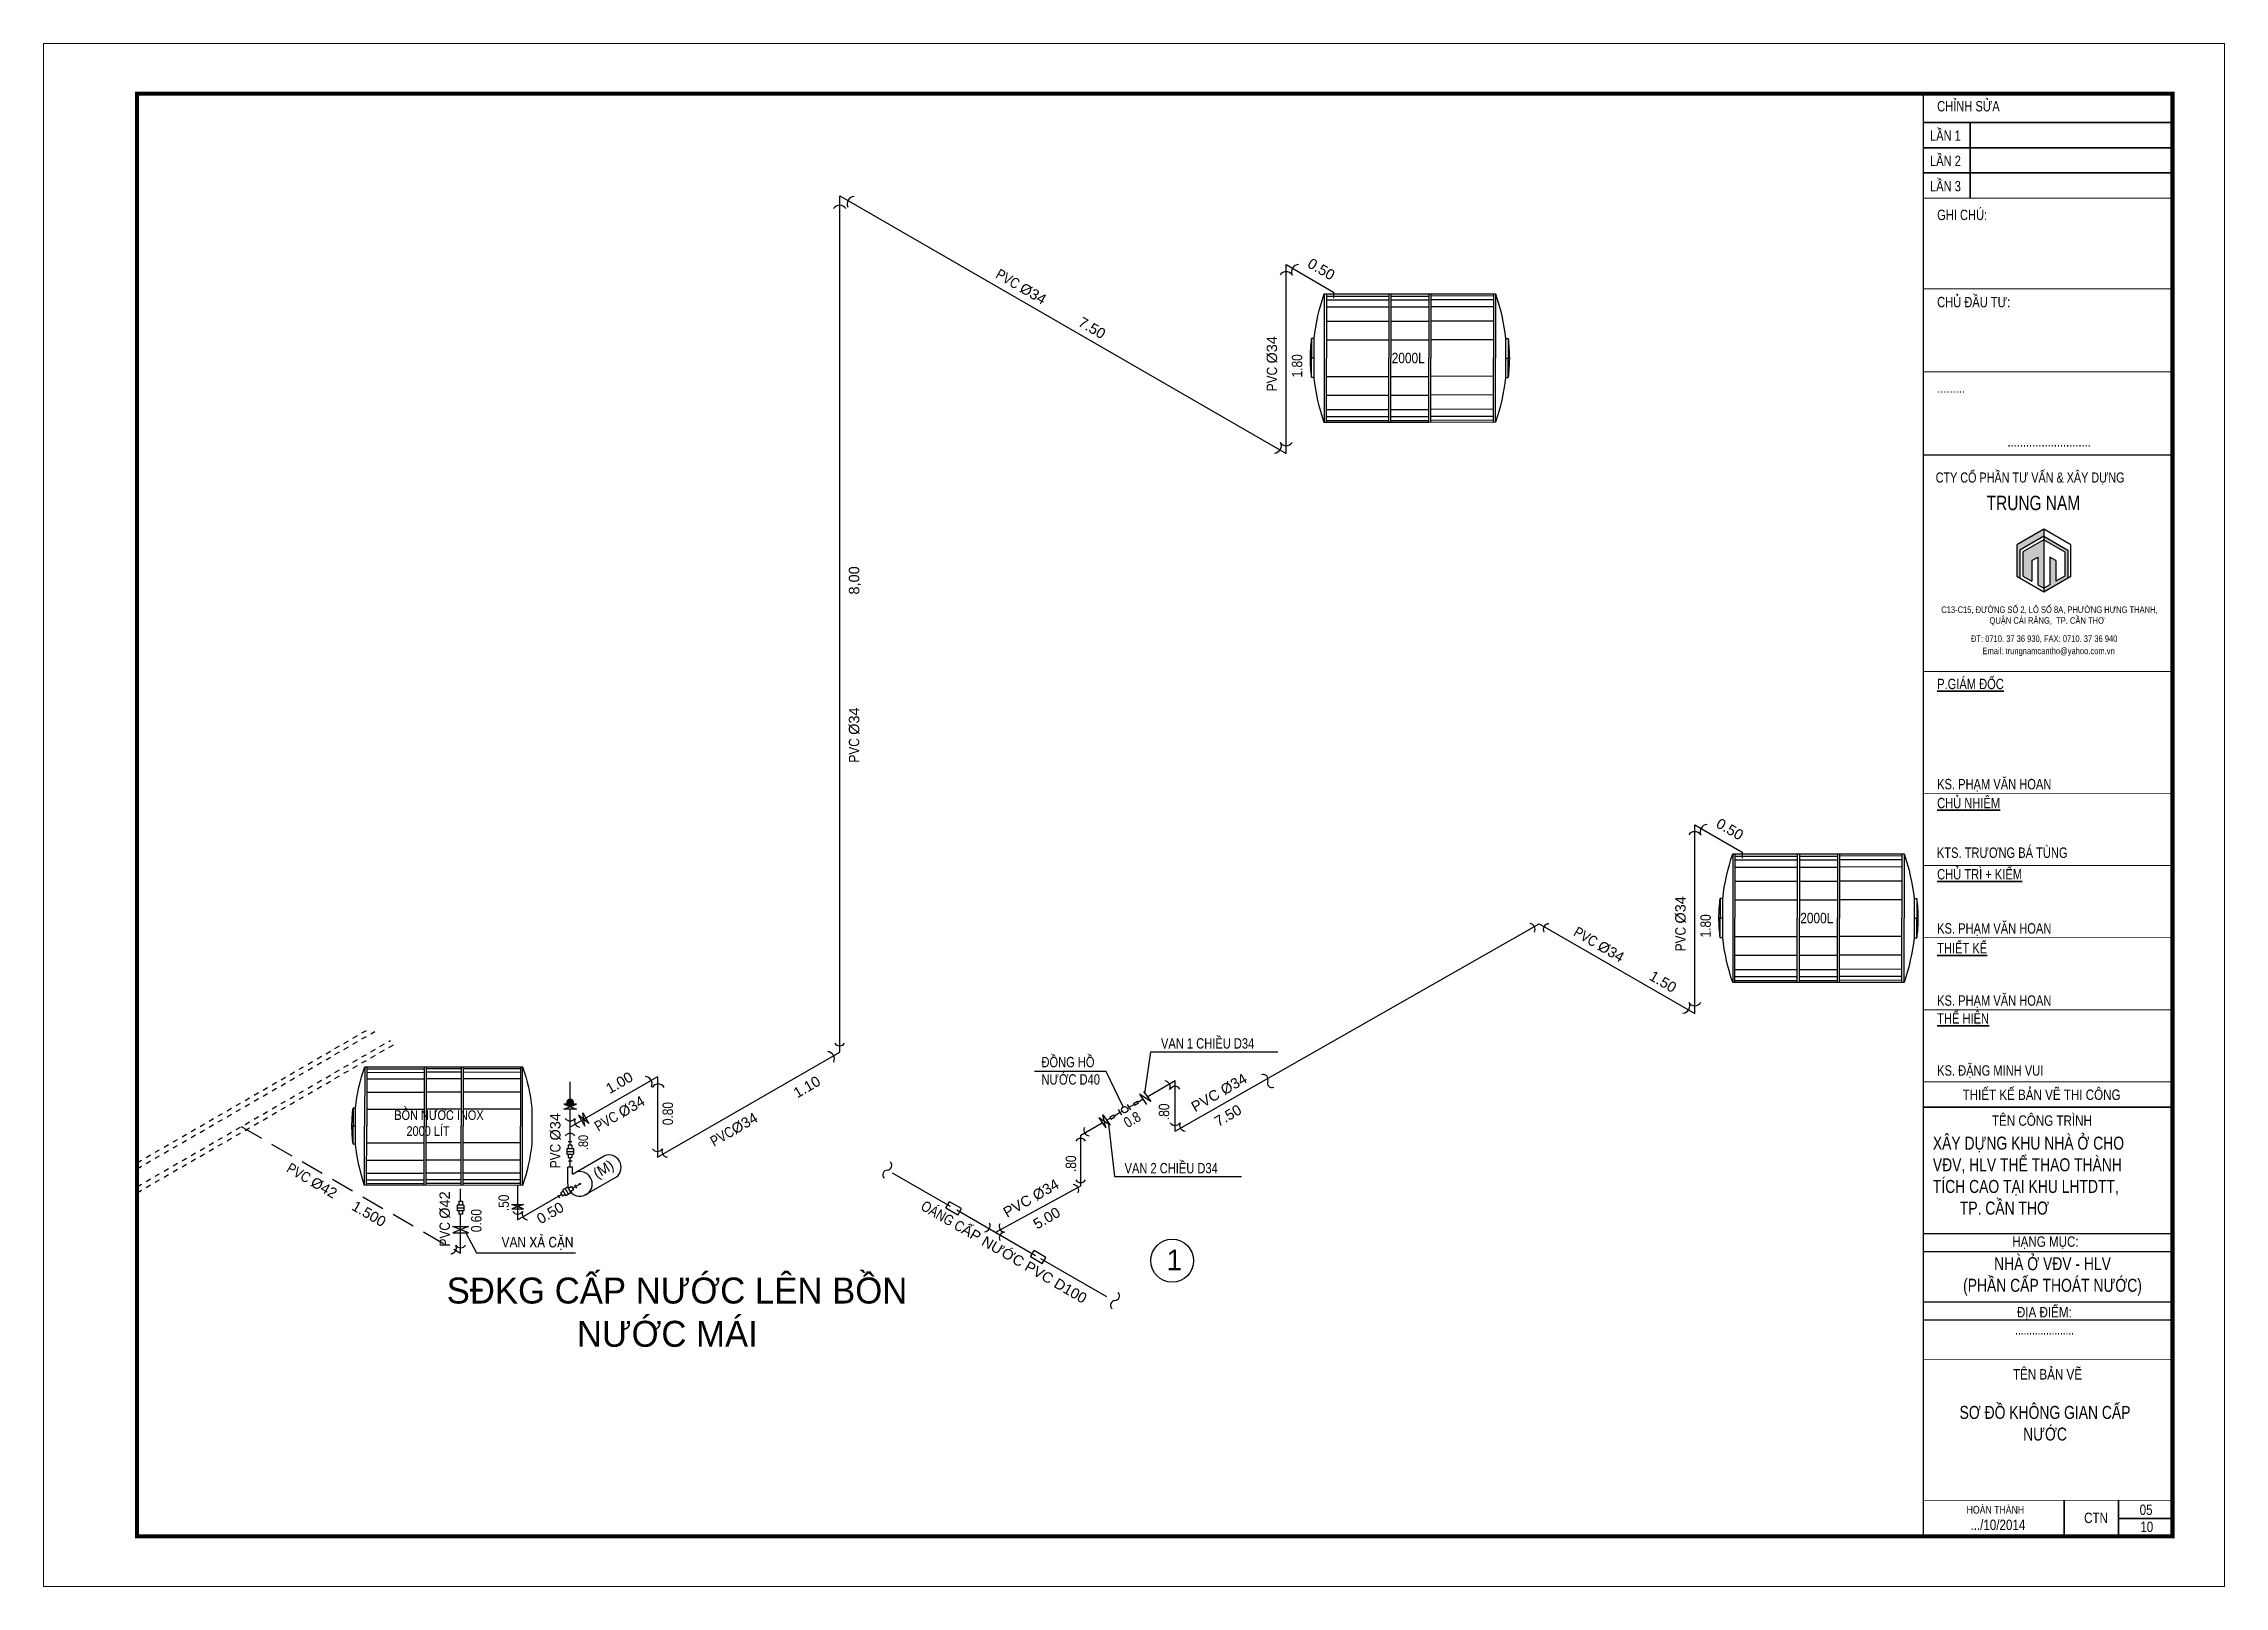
# Model space of a CAD drawing. Header units: millimetres. Extents: x -341 to 79, y 65 to 137.
# Drawn here: x -173.22 to -131.22, y 107.61 to 137.31 of the extents above; entities that cross this region are included whole.
import ezdxf

# ---------------------------------------------------------------- set-up
doc = ezdxf.new("R2010")
doc.units = ezdxf.units.MM
doc.header["$LTSCALE"] = 0.3
doc.header["$MEASUREMENT"] = 0
doc.linetypes.add('DASHEDX2', pattern=[1.5, 1, -0.5])
doc.layers.get('0').update_dxf_attribs({"linetype": 'CONTINUOUS', "lineweight": 13})
doc.layers.get('DEFPOINTS').update_dxf_attribs({"linetype": 'CONTINUOUS', "lineweight": 13})
for name, color, linetype in [('CAP NUOC', 6, 'CONTINUOUS'), ('KHUNG', 6, 'CONTINUOUS'), ('LAYER 7', 7, 'CONTINUOUS'), ('LAYER 8', 8, 'CONTINUOUS'), ('LAYER1', 1, 'CONTINUOUS'), ('LAYER3', 34, 'CONTINUOUS'), ('LAYER5', 5, 'CONTINUOUS'), ('LAYER7', 7, 'CONTINUOUS'), ('NETMANH', 44, 'CONTINUOUS')]:
    doc.layers.add(name, color=color, linetype=linetype)
doc.layers.add('Layer6', color=7, linetype='CONTINUOUS', true_color=0xffe8a3)
doc.styles.add('HELVE-KT', font='VHELVCN.TTF')
doc.styles.add('VNAVO', font='', dxfattribs={"width": 1.1})
doc.styles.add('VNI - HELVE', font='VBOOKMN.TTF', dxfattribs={"width": 0.8})
doc.styles.add('VNIHC2', font='VHELVCN.TTF', dxfattribs={"width": 0.8})
doc.styles.get('VNAVO').set_extended_font_data('VNarial')
doc.dimstyles.new('1-25', dxfattribs={"dimtxt": 0.22, "dimasz": 0.12, "dimexe": 0.12, "dimexo": 0.2, "dimgap": 0.12, "dimtad": 1, "dimdec": 3, "dimlfac": 0.25, "dimzin": 4, "dimdsep": 46, "dimtxsty": 'HELVE-KT', "dimblk1": 'DOT', "dimblk2": 'DOT', "dimsah": 1, "dimcen": 0.18, "dimadec": 3, "dimazin": 0, "dimtfac": 1, "dimtdec": 3, "dimtofl": 0, "dimtmove": 2, "dimatfit": 3, "dimldrblk": 'DOT', "dimfxl": 0, "dimtolj": 1, "dimtzin": 4, "dimarcsym": 0})

msp = doc.modelspace()

# ---------------------------------------------------------------- texts
at = {"layer": 'LAYER 7', "lineweight": 35, "style": 'VNI - HELVE'}
for s, insert, char_height, width, attachment_point in [('SÔ ÑOÀ KHOÂNG GIAN CAÁP NÖÔÙC', (-134.6703269543296, 111.0839055060447), 0.25, 3.291669913412239, 2), ('{\\fVNI-Helve|b0|i0|c0|p2;05}', (-132.847892636776, 109.1847329433514), 0.2, 5.319651437037056, 1)]:
    msp.add_mtext(s, dxfattribs=dict(at, insert=insert, char_height=char_height, width=width, attachment_point=attachment_point))
at = {"layer": 'LAYER1', "linetype": 'Continuous', "ltscale": 0.05, "style": 'HELVE-KT'}
for s, insert, char_height, attachment_point, rotation in [('{\\fArial|b0|i0|c0|p34;0.50                          }', (-148.7926242692222, 133.1926209757003), 0.2, 1, 329.80310322846464), ('PVC {\\fArial|b0|i0|c0|p34;%%C34          7.50 }', (-154.7975387300903, 132.9865884173284), 0.2, 1, 329.80310322846464), ('PVC {\\fArial|b0|i0|c0|p34;%%C34    }', (-149.4527960657136, 130.6167573164246), 0.2, 7, 90.00000000000001), ('{\\fArial|b0|i0|c0|p34;0.50                          }', (-140.9241062297455, 122.4107116001549), 0.2, 1, 329.80310322846464), ('PVC {\\fArial|b0|i0|c0|p34;%%C34    }', (-141.5842780262369, 119.8348479408792), 0.2, 7, 90.00000000000001), ('PVC {\\fArial|b0|i0|c0|p34;%%C34        1.50 }', (-143.6676915960658, 120.3217498111299), 0.2, 1, 329.80310322846464), ('{\\fArial|b0|i0|c0|p34;1.00}', (-162.4140580681615, 117.2578056463539), 0.2, 1, 29.999999999999993), ('PVC{\\fArial|b0|i0|c0|p34;%%C34           1.10}', (-158.3321966690591, 117.4483452641328), 0.2, 3, 30.196896771535325), ('{\\fArial|b0|i0|c0|p34;PVC %%C34  }', (-151.1392326941906, 116.9085576210753), 0.2, 1, 29.999999999999993), ('PVC {\\fArial|b0|i0|c0|p34;%%C34}', (-161.7139166439068, 117.0674583927158), 0.2, 3, 30.196896771535325), ('.80', (-151.5357547165087, 116.5869124536519), 0.2, 7, 90.00000000000001), ('{\\fArial|b0|i0|c0|p34;7.50 }', (-150.6915121600224, 116.6257261022809), 0.2, 1, 29.999999999999993), ('0.8', (-152.1640669503442, 116.7634523155983), 0.2, 3, 30.196896771535325), ('.80', (-162.7286676564148, 116.0089669799686), 0.18399744, 7, 90.00000000000001), ('PVC {\\fArial|b0|i0|c0|p34;%%C42     1.500 }', (-168.4546089203389, 115.774899411652), 0.2, 1, 329.80310322846464), ('.80', (-153.3283187123208, 115.5872006322141), 0.2, 7, 90.00000000000001), ('PVC {\\fArial|b0|i0|c0|p34;%%C42    }', (-165.3834171034341, 114.1530371055845), 0.2, 7, 90.00000000000001), ('.50', (-164.251771071672, 114.8334506628897), 0.2, 7, 90.00000000000001), ('{\\fArial|b0|i0|c0|p34;PVC %%C34  }', (-154.7602736633463, 114.8759563678294), 0.2, 1, 29.999999999999993), ('{\\fArial|b0|i0|c0|p34;0.50}', (-163.7443694759623, 114.7499000592365), 0.2, 1, 29.999999999999993), ('OÁNG C{\\fArial|b0|i0|c0|p34;ẤP NƯỚC PVC D100}', (-156.2394600198797, 115.0472465918982), 0.2, 1, 329.8031032284647), ('{\\fArial|b0|i0|c0|p34;5.00 }', (-154.1832727394259, 114.651513389789), 0.2, 1, 29.999999999999993)]:
    msp.add_mtext(s, dxfattribs=dict(at, insert=insert, char_height=char_height, attachment_point=attachment_point, rotation=rotation))
at = {"layer": 'LAYER1', "linetype": 'Continuous', "ltscale": 0.05, "char_height": 0.2, "style": 'HELVE-KT'}
for s, insert, width, attachment_point, rotation in [('1.80', (-149.1758669298136, 130.8842188785654), 6.441618911350824, 1, 89.99999999999993), ('PVC {\\fArial|b0|i0|c0|p34;%%C34                            8,00         }', (-157.4702934911095, 123.4683292144529), 4.672610611614013, 7, 90.00000000000007), ('1.80', (-141.3073488903369, 120.1023095030201), 6.441618911350824, 1, 89.99999999999993), ('0.80', (-161.2949640448733, 116.4886087936793), 6.441618911350824, 1, 89.99999999999993), ('PVC {\\fArial|b0|i0|c0|p34;%%C34}', (-163.4615464749552, 115.6590395150012), 4.672610611614013, 1, 89.99999999999993), ('{\\fVNI-Avo|b0|i0|c0|p2;\\P(M)}', (-162.828430537074, 115.9139409559814), 6.663479081679773, 1, 30.608192676995223), ('0.60', (-164.9828507734765, 114.4284786469298), 6.441618911350824, 1, 89.99999999999993)]:
    msp.add_mtext(s, dxfattribs=dict(at, insert=insert, width=width, attachment_point=attachment_point, rotation=rotation))
at = {"layer": 'LAYER1', "linetype": 'Continuous', "ltscale": 0.05}
for s, insert, char_height, width, attachment_point, style in [('2000L', (-147.2527969131168, 131.3578500062656), 0.2, 6.441618911350824, 1, 'HELVE-KT'), ('2000L', (-139.3842788736401, 120.5759406307202), 0.2, 6.441618911350824, 1, 'HELVE-KT'), ('BOÀN NÖÔÙC INOX   \\P    2000 LÍT', (-166.4621190522765, 116.2807745537613), 0.18399744, 2.145005081425033, 7, 'HELVE-KT'), ('{\\fVNI-Avo|b0|i0|c0|p2;1}', (-151.5868784068345, 114.0945017634775), 0.4, 16.65869770419943, 1, 'VNAVO')]:
    msp.add_mtext(s, dxfattribs=dict(at, insert=insert, char_height=char_height, width=width, attachment_point=attachment_point, style=style))
at = {"layer": 'LAYER1', "linetype": 'Continuous', "ltscale": 0.08}
for s, insert, char_height, width, attachment_point, style in [('{\\fVNI-Book|b0|i0|c0|p2;VAN 1 CHIEÀU D34}', (-151.6953895697563, 118.162892511359), 0.2, 2.261769936958132, 1, 'VNIHC2'), ('{\\fVNI-Book|b0|i0|c0|p2;ÑOÀNG HOÀ NÖÔÙC D40}', (-153.9984501409537, 117.8031500361511), 0.2, 1.589928478381495, 1, 'VNIHC2'), ('{\\fVNI-Book|b0|i0|c0|p2;VAN 2 CHIEÀU D34}', (-152.397757960037, 115.7612221337739), 0.2, 2.261769936958132, 1, 'VNIHC2'), ('{\\fVNI-Avo|b0|i0|c0|p2;\\H0.8333x;  SÑKG CAÁP NÖÔÙC LEÂN BOÀN NÖÔÙC MAÙI \\H1.2x; }', (-161.2031690670771, 113.5554216191539), 0.6, 9.23183884565006, 2, 'VNAVO')]:
    msp.add_mtext(s, dxfattribs=dict(at, insert=insert, char_height=char_height, width=width, attachment_point=attachment_point, style=style))
at = {"layer": 'LAYER1', "linetype": 'Continuous', "ltscale": 0.05, "insert": (-163.0107112919682, 114.33680422608), "char_height": 0.2, "attachment_point": 3, "style": 'HELVE-KT'}
msp.add_mtext('VAN XAÛ CAËN', dxfattribs=at)

# ---------------------------------------------------------------- blocks, each defined once
blk = doc.blocks.new('_DOT')
at = {"color": 0, "linetype": 'ByBlock'}
blk.add_line((-0.5, 0), (-1, 0), dxfattribs=at)
at = {"color": 0, "linetype": 'ByBlock', "const_width": 0.5}
blk.add_lwpolyline([(-0.25, 0, 1), (0.25, 0, 1)], format="xyb", close=True, dxfattribs=at)
blk = doc.blocks.new('b')
for p, q in [((-312.8158082737035, 371.6176825533831), (-312.8166136803384, 372.6076822257579)), ((-312.7997211196119, 372.607695968571), (-312.7993184162945, 372.1126961323836)), ((-312.3192098749713, 372.608086884806), (-312.3188071716539, 372.1130870486186)), ((-312.3023173142447, 372.6081006276191), (-312.3019146109273, 372.1131007914317)), ((-312.0109104832657, 372.6083376994098), (-312.0105077799482, 372.1133378632225)), ((-311.9940179225392, 372.608351442223), (-311.9936152192217, 372.1133516060356)), ((-311.5135058042554, 372.6076684829447), (-311.5131031009379, 372.1126686467573)), ((-311.4966132435288, 372.6076822257579), (-311.4962105402113, 372.1126823895704)), ((-312.7997079585411, 372.5915184811014), (-312.3191967139006, 372.5919093973363)), ((-312.7996838817652, 372.5619234924346), (-312.3191726371247, 372.5623144086696)), ((-312.7996391674438, 372.5069609907022), (-312.3191279228033, 372.5073519069372)), ((-312.302304153174, 372.5919231401494), (-312.0108973221949, 372.59216021194)), ((-312.3022800763981, 372.5623281514827), (-312.010873245419, 372.5625652232734)), ((-312.3022353620767, 372.5073656497503), (-312.0108285310976, 372.5076027215411)), ((-311.5134926431846, 372.5914909954751), (-311.9940047614684, 372.5921739547533)), ((-311.5134685664087, 372.5618960068082), (-311.9939806846926, 372.5625789660866)), ((-311.5134238520873, 372.5069335050759), (-311.9939359703711, 372.5076164643542)), ((-312.7995497392337, 372.3970365191292), (-312.3190384945931, 372.3974274353642)), ((-312.7994327945846, 372.2532890513966), (-312.318921549944, 372.2536799676316)), ((-312.3021459338665, 372.3974411781774), (-312.0107391028874, 372.397678249968)), ((-312.3020289892174, 372.2536937104448), (-312.0106221582384, 372.2539307822355)), ((-311.5133344238772, 372.3970090335029), (-311.993846542161, 372.3976919927812)), ((-311.5132174792281, 372.2532615657703), (-311.9937295975119, 372.2539445250486)), ((-311.4192833322144, 372.26351638812), (-311.3994125674384, 372.2635325538283)), ((-311.3994125674384, 372.2635325538282), (-311.3992899085921, 372.1127612386064)), ((-312.798915712977, 371.6176962961962), (-312.7993184162945, 372.1126961323836)), ((-312.3184044683364, 371.6180872124312), (-312.3188071716539, 372.1130870486186)), ((-312.3015119076098, 371.6181009552443), (-312.3019146109273, 372.1131007914317)), ((-312.0101050766307, 371.618338027035), (-312.0105077799482, 372.1133378632225)), ((-311.9932125159043, 371.6183517698482), (-311.9936152192217, 372.1133516060356)), ((-311.5127003976204, 371.6176688105699), (-311.5131031009379, 372.1126686467573)), ((-311.4958078368938, 371.617682553383), (-311.4962105402113, 372.1126823895704)), ((-311.4191606733885, 372.1127450728982), (-311.3899624140689, 372.1127688269179)), ((-311.3991672497458, 371.9619899233846), (-311.3992899085921, 372.1127612386064)), ((-312.7992040380042, 371.9721032133705), (-312.3186927933637, 371.9724941296056)), ((-312.301800232637, 371.9725078724187), (-312.010393401658, 371.9727449442094)), ((-311.5129887226478, 371.9720757277443), (-311.9935008409316, 371.9727586870225)), ((-311.4190380145218, 371.9619737576764), (-311.3991672497458, 371.9619899233844)), ((-312.7990870933552, 371.828355745638), (-312.3185758487146, 371.828746661873)), ((-312.7989976651451, 371.718431274065), (-312.3184864205044, 371.7188221903)), ((-312.301683287988, 371.8287604046861), (-312.010276457009, 371.828997476477)), ((-312.3015938597779, 371.7188359331131), (-312.0101870287988, 371.7190730049038)), ((-311.5128717779987, 371.8283282600117), (-311.9933838962825, 371.82901121929)), ((-311.5127823497886, 371.7184037884386), (-311.9932944680723, 371.719086747717)), ((-312.7989529508236, 371.6634687723326), (-312.318441706183, 371.6638596885676)), ((-312.7989288740477, 371.6338737836658), (-312.3184176294071, 371.6342646999009)), ((-312.3015491454564, 371.6638734313808), (-312.0101423144774, 371.6641105031715)), ((-312.3015250686805, 371.634278442714), (-312.0101182377015, 371.6345155145049)), ((-311.5127376354671, 371.6634412867064), (-311.9932497537509, 371.6641242459846)), ((-311.5127135586912, 371.6338462980395), (-311.993225676975, 371.6345292573179))]:
    blk.add_line(p, q)
blk.add_lwpolyline([(-311.4192833322348, 372.2635163881232, 0.05503006575443446), (-311.4966132435287, 372.6076822257579), (-312.0109104832657, 372.6083376994098), (-312.8166136803384, 372.6076822257579, 0.05503006575447558), (-312.89338350269, 372.2633910214674), (-312.8932608438437, 372.1126197062427), (-312.8931381849974, 371.961848391018, 0.05503006575447234), (-312.8158082737035, 371.6176825533831), (-312.0101050766307, 371.618338027035), (-311.4958078368938, 371.617682553383, 0.05503006575443223), (-311.4190380145422, 371.9619737576731), (-311.4191606733885, 372.1127450728982)], format="xyb", close=True)
for centre, start, end in [((-312.7936954838618, 372.100458243583), 0.5024647507971107, 6.670964225367769), ((-312.7937136560863, 372.1227954029393), 353.4222608377049, 359.5907603137728)]:
    blk.add_arc(centre, 1.403787049980206, start, end)
blk = doc.blocks.new('mb-benuoc-1000x1399')
for p, q in [((77.04989232125808, -495.0000000001601), (77.04989232125808, 495.0000000001601)), ((93.94245863813558, 495.0000000001601), (93.94245863813558, 0)), ((93.94245863813558, 478.8225071768829), (574.4538622966793, 478.822507176752)), ((574.4538622966793, 495.0000000001601), (574.4538622966793, 0)), ((591.346428613615, 495.0000000001601), (591.346428613615, 0)), ((591.346428613615, 478.822507176752), (882.7533560293668, 478.822507176621)), ((882.7533560293668, 495.0000000001601), (882.7533560293668, 0)), ((899.645922346157, 495.0000000001601), (899.645922346157, 0)), ((1380.157326004759, 477.7486313081972), (899.645922346157, 478.822507176752)), ((1380.157326004759, 493.9261241314816), (1380.157326004759, -1.073875868678442)), ((1397.049892321695, 493.9261241314816), (1397.049892321695, -1.073875868678442)), ((-19.87077137234155, 149.6974892486396), (-19.87077137234155, -1.073875868678442)), ((-2.037268131971359e-08, 149.6974892486396), (-19.87077137234155, 149.6974892487633)), ((93.94245863813558, -495.0000000001601), (93.94245863813558, 0)), ((574.4538622966793, -495.0000000001601), (574.4538622966793, 0)), ((591.346428613615, -495.0000000001601), (591.346428613615, 0)), ((882.7533560293668, -495.0000000001601), (882.7533560293668, 0)), ((899.645922346157, -495.0000000001601), (899.645922346157, 0)), ((1474.099784663384, 149.6974892486396), (1493.970556015352, 149.6974892487633)), ((1493.970556015352, 149.6974892486396), (1493.970556015352, -1.073875868678442)), ((0, -1.073875868678442), (-29.19826898234896, -1.073875868678442)), ((-19.87077137234155, -151.8452409860038), (-19.87077137234155, -1.073875868678442)), ((-2.037268131971359e-08, -151.8452409860038), (-19.87077137234155, -151.8452409861347)), ((1380.157326004759, -496.0738758688458), (1380.157326004759, -1.073875868678442)), ((1397.049892321695, -496.0738758688458), (1397.049892321695, -1.073875868678442)), ((1474.099784643011, -1.073875868678442), (1503.29805362536, -1.073875868678442)), ((1474.099784663384, -151.8452409860038), (1493.970556015352, -151.8452409861347)), ((1493.970556015352, -151.8452409860038), (1493.970556015352, -1.073875868678442)), ((93.94245863813558, -478.8225071768829), (574.4538622966793, -478.822507176752)), ((591.346428613615, -478.822507176752), (882.7533560293668, -478.8225071766283)), ((1380.157326004759, -479.8963830455614), (899.645922346157, -478.822507176752))]:
    blk.add_line(p, q)
blk.add_lwpolyline([(1474.099784643011, 149.6974892518301, 0.05503006575443446), (1397.049892321767, 493.9261241314816), (882.7533560293668, 495.0000000001601), (77.04989232127264, 495.0000000001601, 0.05503006575447558), (0, 150.7713651202466), (0, 0), (0, -150.7713651202685, 0.05503006575447234), (77.04989232127991, -495.0000000001601), (882.7533560293668, -495.0000000001601), (1397.049892321767, -496.0738758688458, 0.05503006575443223), (1474.099784643011, -151.8452409892088), (1474.099784643011, -1.073875868678442)], format="xyb", close=True)
for centre, start, end in [((1374.544351470133, -12.24245924293791), 173.3756483063299, 179.5441477811075), ((99.55543317287811, -12.24245924293791), 0.455852218892476, 6.624351693670645), ((1374.544351470133, 10.09470750557375), 180.4558522188925, 186.6243516936701), ((99.55543317287811, 10.09470750557375), 353.3756483063293, 359.5441477811075)]:
    blk.add_arc(centre, 1403.787049993456, start, end)
at = {"layer": 'NETMANH'}
for p, q in [((93.94245863813558, 449.2275087159942), (574.4538622966793, 449.2275087159942)), ((93.94245863813558, 394.2649887946463), (574.4538622966793, 394.2649887946463)), ((591.346428613615, 449.2275087159942), (882.7533560293668, 449.2275087159942)), ((591.346428613615, 394.2649887946463), (882.7533560293668, 394.2649887946463)), ((1380.157326004759, 448.1536328473085), (899.645922346157, 449.2275087159942)), ((1380.157326004759, 393.1911129259679), (899.645922346157, 394.2649887946463)), ((93.94245863813558, 284.3404808437772), (574.4538622966793, 284.3404808437772)), ((591.346428613615, 284.3404808437772), (882.7533560293668, 284.3404808436535)), ((1380.157326004759, 283.2666049750987), (899.645922346157, 284.3404808437772)), ((93.94245863813558, 140.5929655401487), (574.4538622966793, 140.5929655401487)), ((591.346428613615, 140.5929655401487), (882.7533560293668, 140.5929655401487)), ((1380.157326004759, 139.5190896714703), (899.645922346157, 140.5929655401487)), ((93.94245863813558, -140.5929655401487), (574.4538622966793, -140.5929655401487)), ((591.346428613615, -140.5929655401487), (882.7533560293668, -140.5929655401487)), ((1380.157326004759, -141.6668414088344), (899.645922346157, -140.5929655401487)), ((93.94245863813558, -284.3404808437772), (574.4538622966793, -284.3404808437772)), ((591.346428613615, -284.3404808437772), (882.7533560293668, -284.3404808436535)), ((1380.157326004759, -285.4143567124629), (899.645922346157, -284.3404808437772)), ((93.94245863813558, -394.2649887946463), (574.4538622966793, -394.2649887946463)), ((93.94245863813558, -449.2275087159942), (574.4538622966793, -449.2275087159942)), ((591.346428613615, -394.2649887946463), (882.7533560293668, -394.2649887946463)), ((591.346428613615, -449.2275087159942), (882.7533560293668, -449.2275087159942)), ((1380.157326004759, -395.3388646633248), (899.645922346157, -394.2649887946463)), ((1380.157326004759, -450.3013845846726), (899.645922346157, -449.2275087159942))]:
    blk.add_line(p, q, dxfattribs=at)
blk = doc.blocks.new('AAEER')
at = {"linetype": 'Continuous', "ltscale": 0.08}
h = blk.add_hatch(color=8, dxfattribs=at)
h.paths.add_polyline_path([(377.886318166303, 656.9491781249252), (377.886318166303, 657.082786381938), (377.3656315149982, 656.7821678036448), (377.3656315149982, 656.180930647065), (377.4234855873652, 656.1475285828096), (377.4234855873661, 656.681961610876)])
h.paths.add_polyline_path([(377.886318166303, 656.8823739964137), (377.4813396597381, 656.6485595466302), (377.481339659737, 656.1809306470659), (377.6549018768403, 656.0807244542896), (377.6549018768403, 656.4815492253506), (377.7706100215726, 656.5483533538509), (377.7706100215746, 656.0139203257788), (377.886318166303, 655.9471161972748)])
blk.add_hatch(color=8, dxfattribs=at).paths.add_polyline_path([(378.1177344557772, 656.4815492253506), (378.002026311043, 656.5483533538528), (378.002026311043, 656.013920325777), (377.886318166303, 655.9471161972748), (377.886318166303, 655.8803120687633), (378.3491507452455, 656.1475285828105), (378.3491507452455, 656.681961610876), (377.886318166303, 656.9491781249243), (377.886318166303, 656.8823739964117), (378.2912966728774, 656.6485595466302), (378.2912966728793, 656.1809306470659), (378.1177344557772, 656.0807244542905)])
for p, q in [((377.886318166303, 656.9491781249243), (377.4234855873652, 656.681961610876)), ((377.886318166303, 656.8823739964117), (377.4813396597381, 656.6485595466302)), ((377.886318166303, 657.082786381938), (377.886318166303, 656.9491781249243)), ((377.886318166303, 657.082786381938), (377.886318166303, 655.8803120687633)), ((377.886318166303, 656.9491781249243), (378.3491507452455, 656.681961610876)), ((377.886318166303, 656.8823739964117), (377.886318166303, 655.9471161972748)), ((377.886318166303, 656.8823739964117), (378.2912966728774, 656.6485595466302)), ((377.4234855873652, 656.681961610876), (377.4234855873652, 656.1475285828012)), ((377.4813396597381, 656.6485595466302), (377.4813396597381, 656.1809306470659)), ((377.6549018768403, 656.4815492253506), (377.7706100215746, 656.5483533538528)), ((377.6549018768403, 656.4815492253506), (377.6549018768403, 656.0807244542896)), ((377.7706100215746, 656.5483533538528), (377.7706100215746, 656.013920325777)), ((378.1177344557772, 656.4815492253506), (378.002026311043, 656.5483533538528)), ((378.002026311043, 656.5483533538528), (378.002026311043, 656.013920325777)), ((378.1177344557772, 656.4815492253506), (378.1177344557772, 656.0807244542896)), ((378.2912966728774, 656.6485595466302), (378.2912966728774, 656.1809306470659)), ((378.3491507452455, 656.681961610876), (378.3491507452455, 656.1475285828012))]:
    blk.add_line(p, q, dxfattribs=at)
blk.add_lwpolyline([(377.3656315149982, 656.1809306470659), (377.886318166303, 655.8803120687633), (378.4070048176118, 656.1809306470659), (378.4070048176118, 656.7821678036448), (377.886318166303, 657.082786381938), (377.3656315149982, 656.7821678036448)], close=True, dxfattribs=at)
for points in [[(377.4813396597381, 656.1809306470659), (377.6549018768403, 656.0807244542896)], [(378.2912966728774, 656.1809306470659), (378.1177344557772, 656.0807244542896)], [(377.7706100215746, 656.013920325777), (377.886318166303, 655.9471161972748)], [(378.002026311043, 656.013920325777), (377.886318166303, 655.9471161972748)]]:
    blk.add_lwpolyline(points, dxfattribs=at)
for points in [[(375.5653939363617, 643.5276249342345), (380.365002550594, 643.5276249342345)], [(375.5653939363617, 643.1804386046465), (380.365002550594, 643.1804386046465)], [(375.5653939363617, 642.2081432639716), (380.365002550594, 642.2081432639716)], [(375.5653939363617, 641.8609569343836), (380.365002550594, 641.8609569343836)]]:
    blk.add_lwpolyline(points)
at = {"layer": 'LAYER 7', "lineweight": 35}
for points in [[(375.5653939363617, 664.9141209166158), (380.365002550594, 664.9141209166158)], [(376.4691956267597, 663.4559383323461), (376.4691956267597, 664.9141209166158)], [(375.5653939363617, 664.4280600551926), (380.365002550594, 664.4280600551926)], [(375.5653939363617, 663.9419991937693), (380.365002550594, 663.9419991937693)], [(375.5653939363617, 645.9577473211094), (380.365002550594, 645.9577473211094)], [(378.2818845730659, 638.3890853360901), (378.2818845730659, 637.694712676914)], [(379.32344356183, 638.3890853360901), (379.32344356183, 638.3890853360901), (379.32344356183, 637.694712676914)], [(379.32344356183, 638.041899006502), (380.3650025505941, 638.041899006502)]]:
    blk.add_lwpolyline(points, dxfattribs=at)
at = {"layer": 'LAYER7', "const_width": 0.02777490636704263}
blk.add_lwpolyline([(380.365002550594, 665.4696190439568), (375.5653939363617, 665.4696190439568), (375.5653939363617, 637.694712676914), (380.365002550594, 637.694712676914)], close=True, dxfattribs=at)
at = {"layer": 'LAYER7'}
for points, const_width in [([(375.5653939363617, 663.4559383323461), (380.365002550594, 663.4559383323461)], 0.01735931647940165), ([(375.5653939363617, 661.7120066844059), (380.365002550594, 661.7120066844059)], 0.01735931647940165), ([(375.5653939363617, 660.1118887068777), (380.365002550594, 660.1118887068777)], 0.01735931647940165), ([(375.5653939363617, 658.5119570589376), (380.365002550594, 658.5119570589376)], 0.02123113842696838), ([(375.5653939363617, 654.3457211038814), (380.365002550594, 654.3457211038814)], 0.01735931647940165), ([(375.5653939363617, 651.9987894559412), (380.365002550594, 651.9987894559412)], 0.01735931647940165), ([(375.5653939363617, 650.6100441375891), (380.365002550594, 650.6100441375891)], 0.01735931647940165), ([(375.5653939363617, 649.2212988192368), (380.365002550594, 649.2212988192368)], 0.01735931647940165), ([(375.5653939363617, 647.8325535008847), (380.365002550594, 647.8325535008847)], 0.01735931647940165), ([(375.5653939363617, 646.4438081825326), (380.365002550594, 646.4438081825326)], 0.01735931647940165), ([(375.5653939363617, 641.0971387068768), (380.3650025505941, 641.0971387068768)], 0.01735931647940165), ([(375.5653939363617, 638.3890853360901), (380.3650025505941, 638.3890853360901)], 0.01735931647940165)]:
    blk.add_lwpolyline(points, dxfattribs=dict(at, const_width=const_width))
at = {"layer": 'LAYER 7', "lineweight": 35, "style": 'VNI - HELVE'}
for s, insert, char_height, width, attachment_point in [('CHÆNH SÖÛA', (375.8332029292056, 665.3272989465459), 0.2, 5.319651437037056, 1), ('LAÀN 1', (375.6955398481256, 664.7609260855751), 0.2, 5.319651437037056, 1), ('LAÀN 2', (375.6955398481256, 664.2748652241519), 0.2, 5.319651437037056, 1), ('LAÀN 3', (375.6955398481256, 663.7888043627286), 0.2, 5.319651437037056, 1), ('GHI CHUÙ:', (375.8332029292056, 663.2356066635065), 0.2, 5.319651437037056, 1), ('CHUÛ ÑAÀU TÖ:', (375.8332029292056, 661.556294942669), 0.2, 5.319651437037056, 1), ('.........', (375.8332029292056, 659.9103534452232), 0.2, 5.319651437037056, 1), ('...........................', (377.1876373329066, 658.873225044723), 0.2, 5.319651437037056, 1), ('{\\LP.GIAÙM ÑOÁC}', (375.8332029292056, 654.2050332073588), 0.2, 5.319651437037056, 1), ('KS. PHAÏM VAÊN HOAN', (375.8332029292056, 652.2766437240238), 0.2, 5.319651437037056, 1), ('{\\LCHUÛ NHIEÄM}', (375.8332029292056, 651.9123284381957), 0.2, 5.319651437037056, 1), ('KTS. TRÖÔNG BAÙ TUØNG', (375.8278857277228, 650.9565217379445), 0.2, 5.319651437037056, 1), ('{\\LCHUÛ TRÌ + KIEÅM}', (375.8332029292056, 650.5417034128395), 0.2, 5.319651437037056, 1), ('KS. PHAÏM VAÊN HOAN', (375.8332029292056, 649.4991530873194), 0.2, 5.319651437037056, 1), ('{\\LTHIEÁT KEÁ}', (375.8332029292056, 649.1184595112361), 0.2, 5.319651437037056, 1), ('KS. PHAÏM VAÊN HOAN', (375.8332029292056, 648.1104077689673), 0.2, 5.319651437037056, 1), ('{\\LTHEÅ HIEÄN}', (375.8332029292056, 647.7653482935236), 0.2, 5.319651437037056, 1), ('KS. ÑAËNG MINH VUI', (375.8332029292056, 646.7637197888928), 0.2, 5.319651437037056, 1), ('{\\fVNI-Helve|b0|i0|c0|p2;THIEÁT KEÁ BAÛN VEÕ THI COÂNG}', (376.3233076606884, 646.2968614568005), 0.2, 5.319651437037056, 1), ('{\\fVNI-Helve|b0|i0|c0|p2;TEÂN COÂNG TRÌNH}', (376.8890061528186, 645.7988848730711), 0.2, 5.319651437037056, 1), ('XAÂY DÖÏNG KHU NHAØ ÔÛ CHO\\PVÑV, HLV THEÅ THAO THAØNH \\PTÍCH CAO TAÏI KHU LHTDTT, \\P       TP. CAÀN THÔ', (375.7504613568051, 645.3900424157804), 0.25, 7.090826962919878, 1), ('{\\fVNI-Helve|b0|i0|c0|p2;HAÏNG MUÏC:}', (377.2789159943737, 643.4693551977795), 0.2, 5.319651437037056, 1), ('NHAØ ÔÛ VÑV - HLV\\P(PHAÀN CAÁP THOAÙT NÖÔÙC)', (378.0545791436028, 643.0695618222009), 0.25, 4.302451772690788, 2), ('{\\fVNI-Helve|b0|i0|c0|p2;ÑÒA ÑIEÅM:}', (377.3699880269621, 642.1107145422563), 0.2, 5.319651437037056, 1), ('{\\fVNI-Helve|b0|i0|c0|p2;.....................}', (377.3365559125365, 641.7537495037329), 0.1735931647940165, 5.319651437037056, 1), ('{\\fVNI-Helve|b0|i0|c0|p2;TEÂN BAÛN VEÕ}', (377.294427369965, 640.9136485452417), 0.2, 5.319651437037056, 1), ('{\\fVNI-Helve|b0|i0|c0|p2;HOAØN THAØNH}', (376.4007292968276, 638.2816567547547), 0.15, 5.319651437037056, 1), ('{\\fVNI-Helve|b0|i0|c0|p2;.../10/2014}', (376.47491748998, 638.0171956908335), 0.2, 5.319651437037056, 1), ('{\\fVNI-Helve|b0|i0|c0|p2;CTN}', (378.6630756623073, 638.1509095832259), 0.2, 5.319651437037056, 1), ('{\\fVNI-Helve|b0|i0|c0|p2;10}', (379.745477297655, 637.9784059846249), 0.2, 5.319651437037056, 1)]:
    blk.add_mtext(s, dxfattribs=dict(at, insert=insert, char_height=char_height, width=width, attachment_point=attachment_point))
at = {"layer": 'LAYER5', "attachment_point": 1, "style": 'VNI - HELVE'}
for s, insert, char_height, width in [('{\\H0.9774x;CTY COÅ PHAÀN TÖ VAÁN & XAÂY DÖÏNG} ', (375.8045070003477, 658.1765917504084), 0.1989110602132134, 4.679844572089714), ('TRUNG NAM', (376.7870418568635, 657.7285996511825), 0.2777490636704263, 3.592961887640782), ('{\\fVNI-Helve|b0|i0|c0|p2;C13-C15, ÑÖÔØNG SOÁ 2, LOÂ SOÁ 8A, PHÖÔØNG HÖNG THAÏNH, \\P                       QUAÄN CAÙI RAÊNG,  TP. CAÀN THÔ}', (375.9118951727501, 655.5977020354022), 0.1249870786516918, 8.02419840725928), ('{\\fVNI-Helve|b0|i0|c0|p2;ÑT: 0710. 37 36 930, FAX: 0710. 37 36 940}', (376.4839384364711, 655.0397327236726), 0.1249870786516918, 8.02419840725928), ('{\\fVNI-Helve|b0|i0|c0|p2;Email: trungnamcantho@yahoo.com.vn}', (376.7061297652959, 654.8033551571298), 0.1249870786516918, 8.02419840725928)]:
    blk.add_mtext(s, dxfattribs=dict(at, insert=insert, char_height=char_height, width=width))

# ---------------------------------------------------------------- linework, layer by layer
at = {"layer": 'CAP NUOC'}
for p, q in [((-165.2478771927575, 114.9475224750729), (-165.2478771927575, 114.8383168640228)), ((-165.2197247751331, 115.0199030330785), (-165.2197247751331, 114.9475224750729)), ((-165.2197247751331, 114.8383168640228), (-165.2197247751331, 114.7764578122094)), ((-165.1478591331555, 115.0199030330785), (-165.1478591331555, 114.9475224750729)), ((-165.1478591331555, 114.8383168640228), (-165.1478591331555, 114.7764578122094)), ((-165.1197067155311, 114.9475224750729), (-165.1197067155311, 114.8383168640228))]:
    msp.add_line(p, q, dxfattribs=at)
for points in [[(-157.8835153167223, 117.8970069938314), (-157.8835153167223, 134.3830150274357)], [(-157.8835153167223, 134.3830150274357), (-149.2853775895194, 129.4188778961059)], [(-149.2853775895194, 129.4188778961059), (-149.2853775895194, 133.0553778934711)], [(-149.2853775895194, 133.0553778934711), (-148.373118667714, 132.5279356621604)], [(-148.373118667714, 132.5279356621604), (-148.373118667714, 132.4099967641223)], [(-141.4168595500427, 118.6369685205605), (-141.4168595500427, 122.2734685179258)], [(-141.4168595500427, 122.2734685179258), (-140.5046006282373, 121.746026286615)], [(-140.5046006282373, 121.746026286615), (-140.5046006282373, 121.6280873885769)], [(-144.4126368904735, 120.3665813744904), (-141.4168595500427, 118.6369685205605)], [(-161.3950296911547, 115.8696332244895), (-157.8835153167223, 117.8970069938314)], [(-161.3950296911547, 117.4192220738006), (-161.3950296911547, 115.8696332244895)], [(-165.1837919541443, 115.0199030330785), (-165.1837919541443, 115.2641729049083)], [(-165.1197067155311, 114.9475224750729), (-165.2478771927575, 114.9475224750729)], [(-165.1197067155311, 114.8929196696643), (-165.2478771927575, 114.8929196696643)], [(-165.1197067155311, 114.8383168640228), (-165.2478771927575, 114.8383168640228)], [(-165.1478591331555, 115.0199030330785), (-165.2197247751331, 115.0199030330785)], [(-165.1478591331555, 114.7764578122094), (-165.2197247751331, 114.7764578122094)], [(-165.1837919541443, 114.0227688046695), (-165.1837919541443, 114.7764578122094)]]:
    msp.add_lwpolyline(points, dxfattribs=at)
at = {"layer": 'CAP NUOC', "linetype": 'Continuous', "ltscale": 0.08}
for points in [[(-152.2749636224663, 116.7846838988015), (-152.3418353274657, 116.8879879230051)], [(-155.8385649090825, 114.8905116602662), (-155.7667491114891, 115.014900270279)], [(-155.6106565720594, 114.7589287206181), (-155.5388407749316, 114.8833173307474)], [(-154.2113567386015, 113.9510425850866), (-154.1395409410081, 114.0754311950994)], [(-153.983448402044, 113.8194596454385), (-153.9116326044506, 113.9438482555677)]]:
    msp.add_lwpolyline(points, dxfattribs=at)
at = {"layer": 'CAP NUOC'}
for centre, radius, start, end in [((-149.2853775895194, 132.7815744992042), 0.1379612695312108, 33.21396509370841, 146.7860349062916), ((-149.0403544302092, 132.9156742064743), 0.1417326708423757, 93.25513551032107, 205.2772514492263), ((-141.1718363907325, 122.1337648309289), 0.1417326708423757, 93.25513551032107, 205.2772514492263), ((-141.4168595500427, 121.9996651236589), 0.1379612695312108, 33.21396509370841, 146.7860349062916), ((-157.8835153167223, 118.1263536032729), 0.1103690156249686, 213.2139650937084, 326.7860349062916), ((-165.1837919541443, 114.2380837857511), 0.1103690156249686, 213.2139650937084, 326.7860349062916)]:
    msp.add_arc(centre, radius, start, end, dxfattribs=at)
at = {"layer": 'CAP NUOC', "linetype": 'Continuous', "ltscale": 0.08}
for centre, start, end in [((-149.725853294619, 117.3722875727224), 338.2687509532753, 110.326145673604), ((-149.5547377229861, 117.3040842908784), 158.2687509532753, 290.3261456736039), ((-156.961121552643, 115.5322565995273), 92.90599746508764, 224.9633922063461), ((-156.970460388363, 115.7162267404026), 272.9059974650876, 44.96339220634614), ((-152.5769900512143, 113.020935362333), 92.90599746508764, 224.9633922063461), ((-152.5863288864686, 113.2049055030919), 272.9059974650876, 44.96339220634614)]:
    msp.add_arc(centre, 0.0921035096922023, start, end, dxfattribs=at)
at = {"layer": 'DEFPOINTS', "linetype": 'Continuous', "ltscale": 0.08}
msp.add_lwpolyline([(-173.2157092974019, 107.6100541906637), (-131.2157092974019, 107.6100541906637), (-131.2157092974019, 137.3100541906753), (-173.2157092974019, 137.3100541906753)], close=True, dxfattribs=at)
at = {"layer": 'KHUNG', "linetype": 'Continuous', "ltscale": 0.08}
for p, q in [((-163.1969273516993, 116.7976092842309), (-162.9553060350341, 116.8929213319993)), ((-162.9553060350341, 116.8929213319993), (-163.1969273516989, 116.8929213319988)), ((-163.1969273516989, 116.8929213319988), (-162.9553060350332, 116.7976092842318)), ((-162.9553060350332, 116.7976092842318), (-163.1969273516993, 116.7976092842309)), ((-151.8940818873427, 116.9418192783021), (-152.1116970270133, 117.0836251253612)), ((-152.1116970270133, 117.0836251253612), (-151.9717901447049, 116.8866303918301)), ((-152.0339887696511, 117.1388140119496), (-151.8940818873427, 116.9418192783021)), ((-162.7123633153925, 116.5191590189559), (-162.9157166283836, 116.6807531933942)), ((-162.9157166283836, 116.6807531933942), (-162.7949059700452, 116.4715029950702)), ((-162.8331739737319, 116.7284092172809), (-162.7123633153925, 116.5191590189559)), ((-162.7949059700452, 116.4715029950702), (-162.8331739737319, 116.7284092172809)), ((-152.6772853760241, 116.4896365335561), (-152.8949005152291, 116.6314423806151)), ((-152.8949005152291, 116.6314423806151), (-152.7549936329207, 116.434447647084)), ((-152.8171922578669, 116.6866312670871), (-152.6772853760241, 116.4896365335561)), ((-163.976403211999, 114.8754163401232), (-164.1986917305609, 114.9631022040763)), ((-164.1986917305609, 114.9631022040763), (-163.976403211999, 114.9631022040763)), ((-163.976403211999, 114.9631022040763), (-164.1986917305609, 114.8754163401232)), ((-164.1986917305609, 114.8754163401232), (-163.976403211999, 114.8754163401232)), ((-165.032778631213, 114.4157334392096), (-165.3348052770755, 114.5348734987804)), ((-165.3348052770755, 114.5348734987804), (-165.032778631213, 114.5348734987804)), ((-165.032778631213, 114.5348734987804), (-165.3348052770755, 114.4157334392096)), ((-165.3348052770755, 114.4157334392096), (-165.032778631213, 114.4157334392096))]:
    msp.add_line(p, q, dxfattribs=at)
for points in [[(-151.4247427168495, 116.3710702747456), (-144.4126368904736, 120.3665813744903)], [(-161.3950296911547, 117.4192220738006), (-163.0761166933563, 116.4486460404766)], [(-151.9614353375702, 117.0366557490896), (-151.4247427168495, 117.3465153779951)], [(-151.4247427168495, 116.3710702747456), (-151.4247427168495, 117.3465153779951)], [(-163.0761166933569, 116.111080893834), (-163.0761166933667, 116.7976092842314)], [(-152.4474813551834, 116.6850807392155), (-152.5143530606485, 116.7883847635356)], [(-152.3083994747332, 116.8363359108451), (-152.2165553830756, 116.8893621221767)], [(-152.227091772501, 116.907611683954), (-152.1493880730315, 116.9524739356828)], [(-152.2060189936502, 116.8711125603994), (-152.1283152941807, 116.9159748121281)], [(-152.1493880730315, 116.9524739356828), (-152.1283152941807, 116.9159748121281)], [(-152.1388516836061, 116.9342243739055), (-152.0443435767858, 116.9887886548066)], [(-153.2418468366569, 116.2974098252715), (-152.8275470650016, 116.5366059099441)], [(-152.7549936329207, 116.434447647084), (-152.8171922578669, 116.6866312670871)], [(-152.744638825786, 116.5844730043435), (-152.6735569792992, 116.6255121274269)], [(-152.6840933687246, 116.6437616892043), (-152.606389669255, 116.688623940933)], [(-152.6840933687246, 116.6437616892043), (-152.6630205898738, 116.6072625656496)], [(-152.6630205898738, 116.6072625656496), (-152.5853168904042, 116.6521248173784)], [(-152.606389669255, 116.688623940933), (-152.5853168904042, 116.6521248173784)], [(-152.5958532798296, 116.6703743791557), (-152.480917207916, 116.7367327513755)], [(-163.1118805062425, 116.1775322737533), (-163.0403528804919, 116.1775322737533)], [(-153.2418468366569, 115.321964722022), (-153.2418468366569, 116.2974098252715)], [(-163.1092912630621, 115.8015465429409), (-163.0377636373115, 115.8015465429409)], [(-155.7514993911801, 114.9231701000943), (-156.8680349360413, 115.567802197428)], [(-164.0875474712799, 115.3302203128165), (-164.0875474712799, 114.6637678808841)], [(-164.0875474712799, 114.6637678808841), (-163.2405510093782, 115.152781516165)], [(-163.315455426864, 115.1508309453488), (-163.2801190372175, 115.0886413898572)], [(-162.9898345115867, 115.3388282684382), (-162.9544981219402, 115.2766387129463)], [(-154.88787818702, 114.4245581654948), (-153.2418468366569, 115.321964722022)], [(-155.6106565720594, 114.7589287206181), (-155.8385649090825, 114.8905116602662)], [(-155.5388407749316, 114.8833173307474), (-155.7667491114891, 115.014900270279)], [(-154.1118141999661, 113.9764974136022), (-155.625906292834, 114.8506588909193)], [(-153.983448402044, 113.8194596454385), (-154.2113567386015, 113.9510425850866)], [(-153.9116326044506, 113.9438482555677), (-154.1395409410081, 114.0754311950994)], [(-152.736082247012, 113.182218200306), (-154.0101157734363, 113.9177817996941)]]:
    msp.add_lwpolyline(points, dxfattribs=at)
for centre, radius in [((-152.3940658741823, 116.7868763920968), 0.0615295587416322), ((-162.8853197251843, 115.3578743937189), 0.01101185348940127)]:
    msp.add_circle(centre, radius, dxfattribs=at)
for centre, radius, start, end in [((-157.8835153167223, 134.0554000326825), 0.1417326708423757, 34.2769130461723, 146.2990232872556), ((-157.5985179387687, 134.2248482376278), 0.1417326708423757, 93.25513551032107, 205.2772485998649), ((-149.5196314318039, 129.5705996807326), 0.1417326708423757, 273.2551355103211, 25.27724859986795), ((-149.2853775895194, 129.7055611577664), 0.1379612695312108, 213.2139650937084, 326.7860349062916), ((-144.6035864725248, 120.2569670177191), 0.1133861366739005, 333.7130530159482, 85.73516709104186), ((-144.2198418713758, 120.253594337038), 0.1133861366739005, 93.25513638670454, 205.2772504760973), ((-141.6511133923272, 118.7886903051872), 0.1417326708423757, 273.2551355103211, 25.27724859986797), ((-141.4168595500427, 118.923651782221), 0.1379612695312108, 213.2139650937084, 326.7860349062916), ((-158.1272003098919, 117.7626919204993), 0.1417326708423757, 334.7227514001317, 86.74486448967893), ((-161.6387146842933, 117.2849070004864), 0.1417326708423757, 334.7227514001191, 86.74486448967893), ((-161.378995874072, 117.1413293018087), 0.1379612695312108, 33.21396509370841, 146.7860349062916), ((-151.6308780177689, 117.228133542242), 0.1133861366739005, 333.7130530159482, 85.73516709104186), ((-151.4247427168495, 117.123685762065), 0.1103690156249686, 33.21396114806836, 146.7860388519316), ((-163.0761166933663, 116.6794942942215), 0.1103690156249686, 213.2139611570753, 326.7860388426439), ((-162.8801884248847, 116.5617652790249), 0.1103690156249686, 153.2139611572607, 266.7860388428178), ((-153.071480654665, 116.3957707864582), 0.1103690156249686, 153.2139611530832, 266.7860388187816), ((-151.4247427168495, 116.5937057240051), 0.1103690156249686, 213.2139611480683, 326.7860388519316), ((-151.2262958437397, 116.4856436306262), 0.1103690156249686, 153.2139611530832, 266.7860388187816), ((-163.0761166933653, 116.2200059778176), 0.1103690156249686, 33.21396115735602, 146.7860388429246), ((-161.3950296911551, 116.0922686736513), 0.1103690156249686, 213.2139611573577, 326.7860388429246), ((-161.1965828177147, 115.9842065802899), 0.1103690156249686, 153.2139611572607, 266.7860388428178), ((-153.2418468366569, 116.1223251670716), 0.1103690156249686, 33.21396114806836, 146.7860388519316), ((-153.3946975972696, 115.2343467300641), 0.1133861366739005, 333.7130530159482, 85.73516709104186), ((-153.2418468366569, 115.4944561144919), 0.1103690156249686, 213.2139611480683, 326.7860388519316), ((-164.0875474712804, 114.8864033300459), 0.1103690156249686, 213.2139611573577, 326.7860388429246), ((-163.88910059784, 114.7783412366844), 0.1103690156249686, 153.2139611572607, 266.7860388428178), ((-155.0994274169399, 114.5511456837528), 0.1133861366739005, 273.255136405333, 25.2772504759422), ((-154.7019463032676, 114.5391315213754), 0.1103690156249686, 153.2139611530832, 266.7860388187816), ((-154.6973137245706, 114.3165180322365), 0.1133861366739005, 93.64303962190564, 205.6651536950805)]:
    msp.add_arc(centre, radius, start, end, dxfattribs=at)
at = {"layer": 'LAYER 8', "linetype": 'DASHEDX2', "ltscale": 0.2}
for points in [[(-171.415709297399, 115.7663094510998), (-166.9359757205163, 118.3492140154827)], [(-171.415709297399, 115.6508781169182), (-166.8359421319954, 118.2914595962221)], [(-171.415709297399, 115.3045841143737), (-166.5358413664325, 118.1181963384404)], [(-171.415709297399, 115.1891527801922), (-166.4358077779116, 118.0604419191798)]]:
    msp.add_lwpolyline(points, dxfattribs=at)
at = {"layer": 'LAYER 8', "lineweight": -3, "ltscale": 0.05}
msp.add_lwpolyline([(-165.0846455940864, 114.4157334392096), (-164.8780657253718, 114.0320163378864), (-162.9721225354693, 114.0320163378864)], dxfattribs=at)
at = {"layer": 'LAYER1', "linetype": 'Continuous', "ltscale": 0.08}
for points in [[(-152.0039713764756, 117.0965482690488), (-151.8888542000397, 117.901992817421), (-149.4426975939615, 117.901992817421)], [(-152.4251256194158, 116.8399911624263), (-152.7496786848834, 117.5217721801135), (-154.1295018862194, 117.5217721801135)], [(-152.7077974626056, 116.5095193059067), (-152.5912225903204, 115.5003224398359), (-150.1450659842423, 115.5003224398359)]]:
    msp.add_lwpolyline(points, dxfattribs=at)
at = {"layer": 'LAYER5', "linetype": 'DASHEDX2', "ltscale": 1.5}
msp.add_lwpolyline([(-169.4084884380748, 116.4618984569112), (-165.1837919541443, 114.0227688046695)], dxfattribs=at)
at = {"layer": 'LAYER5', "linetype": 'DASHEDX2', "ltscale": 3}
msp.add_arc((-165.3791500746314, 114.125567839929), 0.1133861366739006, 273.2551355103211, 25.27724859986732, dxfattribs=at)
at = {"layer": 'Layer6', "linetype": 'Continuous', "ltscale": 0.08}
for points in [[(-152.227091772501, 116.907611683954), (-152.2060189936502, 116.8711125603994)], [(-163.0761166933672, 115.6812154482083), (-163.0761166933672, 115.8676356729597)], [(-163.0297162644811, 115.274507012886), (-162.8853197251843, 115.3578743937189)]]:
    msp.add_lwpolyline(points, dxfattribs=at)
at = {"layer": 'LAYER7', "linetype": 'Continuous', "ltscale": 0.08}
for p, q in [((-163.140201932029, 116.0387003358464), (-163.1402019320195, 115.9294947247826)), ((-163.1120495144733, 116.111080893831), (-163.1120495144665, 116.0387003358491)), ((-163.1120495144569, 115.9294947247845), (-163.1120495144515, 115.867635672957)), ((-163.0401838722606, 116.1110808938324), (-163.0401838722669, 116.0387003358546)), ((-163.040183872276, 115.9294947247904), (-163.0401838722819, 115.8676356729588)), ((-163.0120314547281, 116.0387003358569), (-163.012031454719, 115.9294947247936)), ((-163.205573771681, 115.2164386205254), (-163.2593570043232, 115.1858787419337)), ((-163.1700703936781, 115.1539551773069), (-163.2238536263295, 115.1233952987229)), ((-163.1245331450492, 115.2948659176718), (-163.2194817517957, 115.2409156853768)), ((-163.0612138068182, 115.1834283447551), (-163.1561624135648, 115.1294781124606)), ((-163.0476940291711, 115.3061466117744), (-163.1106251649335, 115.2703888528208)), ((-163.0121906511559, 115.2436631685259), (-163.0751217869216, 115.2079054095859))]:
    msp.add_line(p, q, dxfattribs=at)
at = {"layer": 'LAYER7', "linetype": 'Continuous', "const_width": 0.08}
msp.add_lwpolyline([(-132.2157092974019, 136.3475073742304), (-171.415709297399, 136.3475073742304), (-171.415709297399, 108.5726010071668), (-132.2157092974019, 108.5726010071668)], close=True, dxfattribs=at)
at = {"layer": 'LAYER7', "linetype": 'Continuous', "ltscale": 0.08}
for points in [[(-163.140201932029, 116.0387003358464), (-163.0120314547281, 116.0387003358569)], [(-163.1402019320245, 115.9840975303141), (-163.0120314547235, 115.9840975303254)], [(-163.1402019320195, 115.9294947247826), (-163.012031454719, 115.9294947247936)], [(-163.1120495144733, 116.111080893831), (-163.0401838722606, 116.1110808938369)], [(-163.121614231995, 115.3578743937189), (-163.121614231995, 115.6812154482083)], [(-163.0306191547393, 115.6812154482083), (-163.121614231995, 115.6812154482083)], [(-163.1120495144524, 115.8676356729565), (-163.0401838722815, 115.8676356729629)], [(-163.0306191547393, 115.5442159342285), (-162.4182916384707, 115.8977433905784)], [(-163.0306191547393, 115.5442159342283), (-163.0306191547393, 115.6812154482083)], [(-163.2593570043242, 115.1858787419341), (-163.2238536263254, 115.1233952987245)], [(-163.2194817517957, 115.2409156853768), (-163.1561624135648, 115.1294781124606)], [(-163.1720074484229, 115.2678908015243), (-163.1086881101911, 115.1564532286081)], [(-163.1245331450492, 115.2948659176718), (-163.0612138068182, 115.1834283447551)], [(-163.0476940291711, 115.3061466117744), (-163.0121906511523, 115.2436631685282)], [(-162.7963278484772, 115.1389782086698), (-162.1844911266917, 115.4922223046928)]]:
    msp.add_lwpolyline(points, dxfattribs=at)
msp.add_circle((-151.4799969149946, 113.8802098379354), 0.4131721992653183, dxfattribs=at)
for centre, radius, start, end in [((-162.8853197251843, 115.3578743937178), 0.236294506810642, 307.875881926062, 112.0547498507031), ((-162.3295648453869, 115.6787396231725), 0.236294506810642, 307.875881926062, 112.0547498503095), ((-162.8853197251843, 115.3578743937189), 0.2362945068106419, 180, 201.0280308557728), ((-162.8853197251843, 115.3578743937189), 0.2362945068106419, 218.5216805645034, 311.3908740034901)]:
    msp.add_arc(centre, radius, start, end, dxfattribs=at)

# ---------------------------------------------------------------- block references
at = {"layer": 'LAYER 7', "linetype": 'Continuous'}
msp.add_blockref('AAEER', (-512.580711847994, -529.1221116697559), dxfattribs=at)
at = {"layer": 'LAYER 8', "xscale": -0.002499999827705324, "yscale": 0.002499999827705324, "zscale": 0.002499999827705324, "rotation": 180}
for p in [(-148.7453097636824, 131.254311401688), (-140.8767917242057, 120.4724020261427)]:
    msp.add_blockref('mb-benuoc-1000x1399', p, dxfattribs=at)
at = {"layer": 'LAYER3', "linetype": 'Continuous', "ltscale": 0.05, "xscale": -2.303999999999974, "yscale": 2.303999999999974, "zscale": 2.303999999999974}
msp.add_blockref('b', (-884.719781661325, -740.8769978924024), dxfattribs=at)

msp.set_redraw_order([(e.dxf.handle, doc.entitydb.next_handle()) for e in msp.query("TEXT MTEXT ATTDEF DIMENSION ARC_DIMENSION")])  # texts and dimensions are drawn at this point

# ---------------------------------------------------------------- leaders
at = {"layer": 'LAYER1', "linetype": 'Continuous', "ltscale": 0.04}
msp.add_leader([(-163.0761166933667, 116.9266019716683), (-163.0761166933667, 117.325045488425)], dimstyle='1-25', override={"dimasz": 0.15, "dimgap": 0.12, "dimtad": 0, "dimfxl": 800, "dimfxlon": 1}, dxfattribs=at)

doc.saveas('drawing.dxf')
